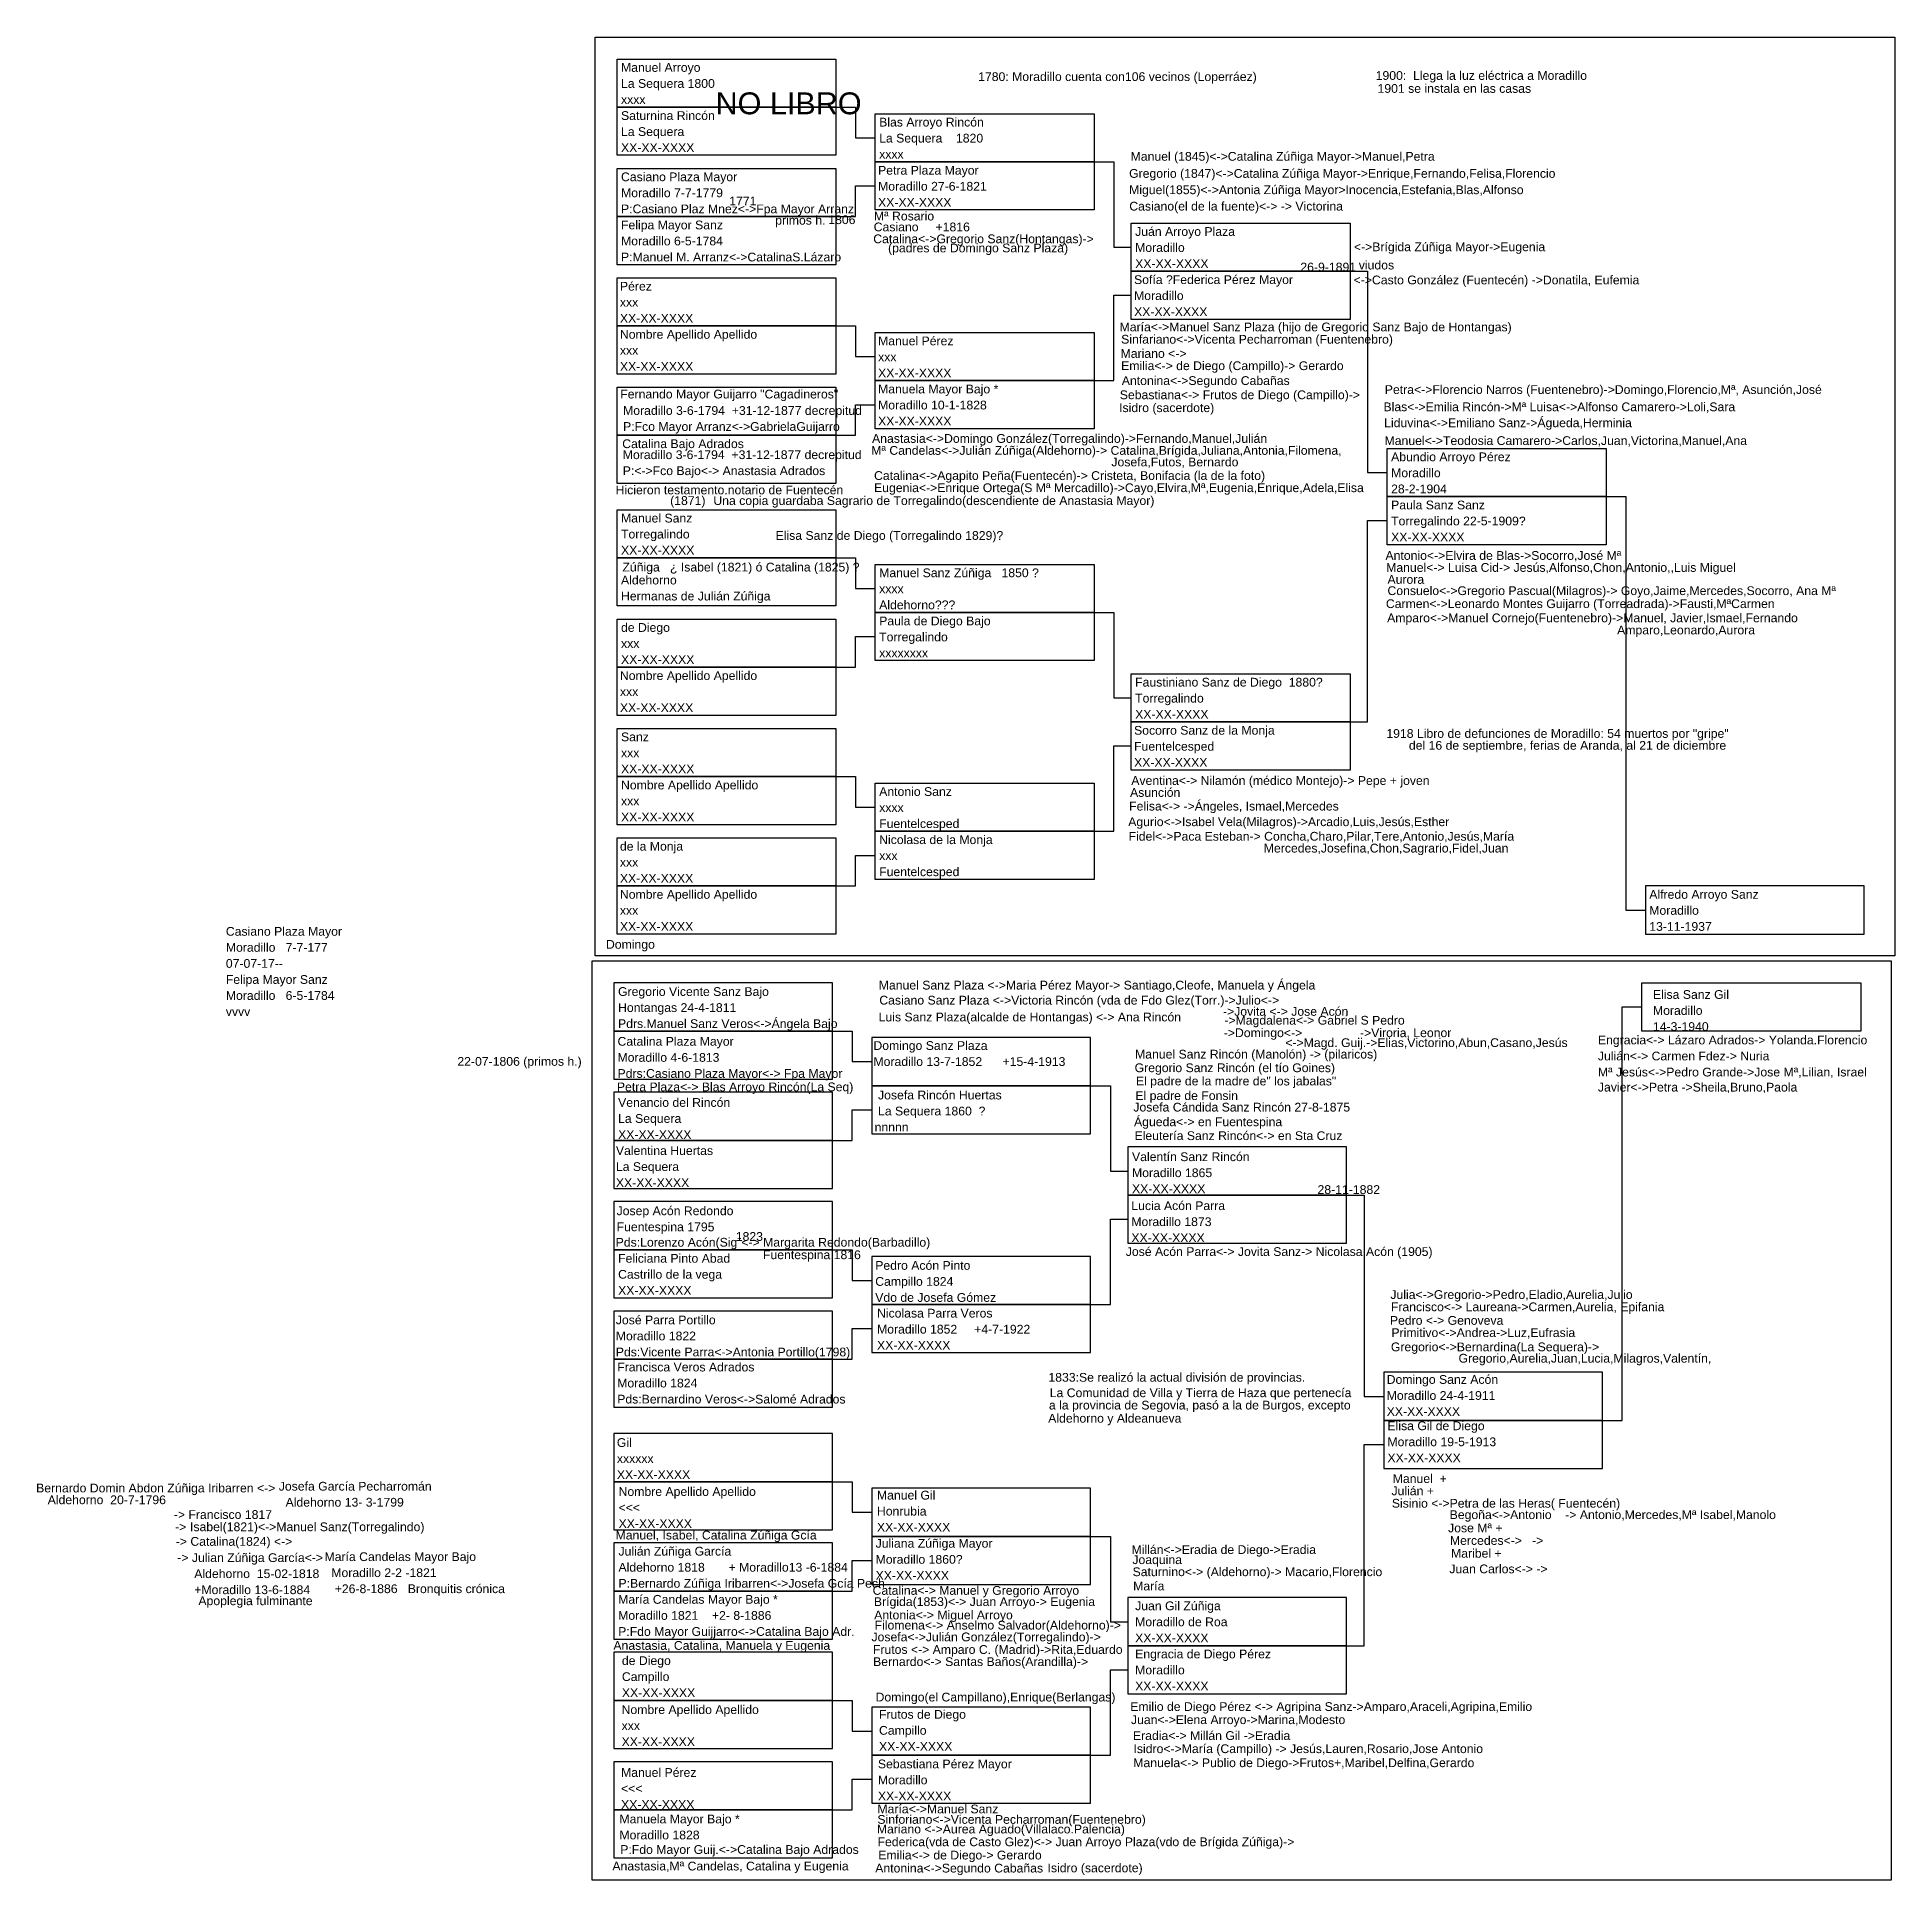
# Model space of a CAD drawing. Header units: millimetres. Extents: x -16844 to 23151, y -8543 to 4892.
# Drawn here: x -1112.9 to -688.3, y -3061.6 to -2640.5 of the extents above; entities that cross this region are included whole.
import ezdxf
from ezdxf.enums import TextEntityAlignment as Align

# ---------------------------------------------------------------- set-up
doc = ezdxf.new("R2010")
doc.units = ezdxf.units.MM
doc.layers.add('Arroyo', color=30, linetype='Continuous')
doc.styles.add('Arial', font='arial.ttf', dxfattribs={"height": 0.01})

msp = doc.modelspace()

# ---------------------------------------------------------------- texts
at = {"style": 'Arial'}
msp.add_text('NO LIBRO', height=5, dxfattribs=at).set_placement((-924.49, -2658.08), align=Align.RIGHT)

# ---------------------------------------------------------------- blocks, each defined once
blk = doc.blocks.new('Casilla')
at = {"style": 'Arial'}
for tag, p in [('NOMBRE', (0.88, 8.08)), ('LUGAR_NACIMIENTO', (0.88, 4.42)), ('FECHA', (0.88, 0.75))]:
    blk.add_attdef(tag, p, '', height=2, dxfattribs=at)
blk = doc.blocks.new('Hermanos')
at = {"style": 'Arial'}
blk.add_attdef('NOMBRE', (0, 0), '', height=2, dxfattribs=at)
blk = doc.blocks.new('Hoja superior')
for points in [[(0, 210), (297, 210), (297, 0), (0, 0)], [(5, 205), (55, 205), (55, 194), (5, 194)], [(5, 194), (55, 194), (55, 183), (5, 183)], [(64, 192.5), (114, 192.5), (114, 181.5), (64, 181.5)], [(5, 180), (55, 180), (55, 169), (5, 169)], [(64, 181.5), (114, 181.5), (114, 170.5), (64, 170.5)], [(5, 169), (55, 169), (55, 158), (5, 158)], [(122.5, 167.5), (172.5, 167.5), (172.5, 156.5), (122.5, 156.5)], [(5, 155), (55, 155), (55, 144), (5, 144)], [(122.5, 156.5), (172.5, 156.5), (172.5, 145.5), (122.5, 145.5)], [(5, 144), (55, 144), (55, 133), (5, 133)], [(64, 142.5), (114, 142.5), (114, 131.5), (64, 131.5)], [(5, 130), (55, 130), (55, 119), (5, 119)], [(64, 131.5), (114, 131.5), (114, 120.5), (64, 120.5)], [(5, 119), (55, 119), (55, 108), (5, 108)], [(181, 116), (231, 116), (231, 105), (181, 105)], [(5, 102), (55, 102), (55, 91), (5, 91)], [(181, 105), (231, 105), (231, 94), (181, 94)], [(5, 91), (55, 91), (55, 80), (5, 80)], [(64, 89.5), (114, 89.5), (114, 78.5), (64, 78.5)], [(5, 77), (55, 77), (55, 66), (5, 66)], [(64, 78.5), (114, 78.5), (114, 67.5), (64, 67.5)], [(5, 66), (55, 66), (55, 55), (5, 55)], [(122.5, 64.5), (172.5, 64.5), (172.5, 53.5), (122.5, 53.5)], [(5, 52), (55, 52), (55, 41), (5, 41)], [(122.5, 53.5), (172.5, 53.5), (172.5, 42.5), (122.5, 42.5)], [(5, 41), (55, 41), (55, 30), (5, 30)], [(64, 39.5), (114, 39.5), (114, 28.5), (64, 28.5)], [(5, 27), (55, 27), (55, 16), (5, 16)], [(64, 28.5), (114, 28.5), (114, 17.5), (64, 17.5)], [(5, 16), (55, 16), (55, 5), (5, 5)], [(240, 5), (290, 5), (290, 16), (240, 16)]]:
    blk.add_lwpolyline(points, close=True)
for points in [[(55, 194), (59.5, 194), (59.5, 187), (64, 187)], [(114, 181.5), (118.5, 181.5), (118.5, 162), (122.5, 162)], [(55, 169), (59.5, 169), (59.5, 176), (64, 176)], [(172.5, 156.5), (176.5, 156.5), (176.5, 110.5), (181, 110.5)], [(114, 131.5), (118.5, 131.5), (118.5, 151), (122.5, 151)], [(55, 144), (59.5, 144), (59.5, 137), (64, 137)], [(55, 119), (59.5, 119), (59.5, 126), (64, 126)], [(231, 105), (235.5, 105), (235.5, 10.5), (240, 10.5)], [(172.5, 53.5), (176.5, 53.5), (176.5, 99.5), (181, 99.5)], [(55, 91), (59.5, 91), (59.5, 84), (64, 84)], [(114, 78.5), (118.5, 78.5), (118.5, 59), (122.5, 59)], [(55, 66), (59.5, 66), (59.5, 73), (64, 73)], [(114, 28.5), (118.5, 28.5), (118.5, 48), (122.5, 48)], [(55, 41), (59.5, 41), (59.5, 34), (64, 34)], [(55, 16), (59.5, 16), (59.5, 23), (64, 23)]]:
    blk.add_lwpolyline(points)
blk = doc.blocks.new('Hoja 2')
at = {"color": 0}
for points in [[(0, -210), (297, -210), (297, 0), (0, 0)], [(5, -16), (55, -16), (55, -5), (5, -5)], [(240, -5), (290, -5), (290, -16), (240, -16)], [(5, -27), (55, -27), (55, -16), (5, -16)], [(64, -28.5), (114, -28.5), (114, -17.5), (64, -17.5)], [(64, -39.5), (114, -39.5), (114, -28.5), (64, -28.5)], [(5, -41), (55, -41), (55, -30), (5, -30)], [(5, -52), (55, -52), (55, -41), (5, -41)], [(122.5, -53.5), (172.5, -53.5), (172.5, -42.5), (122.5, -42.5)], [(5, -66), (55, -66), (55, -55), (5, -55)], [(122.5, -64.5), (172.5, -64.5), (172.5, -53.5), (122.5, -53.5)], [(5, -77), (55, -77), (55, -66), (5, -66)], [(64, -78.5), (114, -78.5), (114, -67.5), (64, -67.5)], [(5, -91), (55, -91), (55, -80), (5, -80)], [(64, -89.5), (114, -89.5), (114, -78.5), (64, -78.5)], [(5, -102), (55, -102), (55, -91), (5, -91)], [(181, -105), (231, -105), (231, -94), (181, -94)], [(181, -116), (231, -116), (231, -105), (181, -105)], [(5, -119), (55, -119), (55, -108), (5, -108)], [(5, -130), (55, -130), (55, -119), (5, -119)], [(64, -131.5), (114, -131.5), (114, -120.5), (64, -120.5)], [(64, -142.5), (114, -142.5), (114, -131.5), (64, -131.5)], [(5, -144), (55, -144), (55, -133), (5, -133)], [(5, -155), (55, -155), (55, -144), (5, -144)], [(122.5, -156.5), (172.5, -156.5), (172.5, -145.5), (122.5, -145.5)], [(122.5, -167.5), (172.5, -167.5), (172.5, -156.5), (122.5, -156.5)], [(5, -169), (55, -169), (55, -158), (5, -158)], [(5, -180), (55, -180), (55, -169), (5, -169)], [(64, -181.5), (114, -181.5), (114, -170.5), (64, -170.5)], [(64, -192.5), (114, -192.5), (114, -181.5), (64, -181.5)], [(5, -194), (55, -194), (55, -183), (5, -183)], [(5, -205), (55, -205), (55, -194), (5, -194)]]:
    blk.add_lwpolyline(points, close=True, dxfattribs=at)
for points in [[(231, -105), (235.5, -105), (235.5, -10.5), (240, -10.5)], [(55, -16), (59.5, -16), (59.5, -23), (64, -23)], [(114, -28.5), (118.5, -28.5), (118.5, -48), (122.5, -48)], [(55, -41), (59.5, -41), (59.5, -34), (64, -34)], [(172.5, -53.5), (176.5, -53.5), (176.5, -99.5), (181, -99.5)], [(114, -78.5), (118.5, -78.5), (118.5, -59), (122.5, -59)], [(55, -66), (59.5, -66), (59.5, -73), (64, -73)], [(55, -91), (59.5, -91), (59.5, -84), (64, -84)], [(172.5, -156.5), (176.5, -156.5), (176.5, -110.5), (181, -110.5)], [(55, -119), (59.5, -119), (59.5, -126), (64, -126)], [(114, -131.5), (118.5, -131.5), (118.5, -151), (122.5, -151)], [(55, -144), (59.5, -144), (59.5, -137), (64, -137)], [(114, -181.5), (118.5, -181.5), (118.5, -162), (122.5, -162)], [(55, -169), (59.5, -169), (59.5, -176), (64, -176)], [(55, -194), (59.5, -194), (59.5, -187), (64, -187)]]:
    blk.add_lwpolyline(points, dxfattribs=at)

# ---------------------------------------------------------------- block references
for name, p, values in [('Casilla', (-980.35, -2656.46), {'NOMBRE': 'Manuel Arroyo', 'LUGAR_NACIMIENTO': 'La Sequera 1800', 'FECHA': 'xxxx'}), ('Casilla', (-980.35, -2667.46), {'NOMBRE': 'Saturnina Rincón', 'LUGAR_NACIMIENTO': 'La Sequera', 'FECHA': 'XX-XX-XXXX'}), ('Casilla', (-921.35, -2668.96), {'NOMBRE': 'Blas Arroyo Rincón', 'LUGAR_NACIMIENTO': 'La Sequera    1820', 'FECHA': 'xxxx'}), ('Casilla', (-921.6, -2679.96), {'NOMBRE': 'Petra Plaza Mayor', 'LUGAR_NACIMIENTO': 'Moradillo 27-6-1821', 'FECHA': 'XX-XX-XXXX'}), ('Hermanos', (-864.9, -2672.6), {'NOMBRE': '  Gregorio (1847)<->Catalina Zúñiga Mayor->Enrique,Fernando,Felisa,Florencio'}), ('Hermanos', (-863.78, -2668.7), {'NOMBRE': ' Manuel (1845)<->Catalina Zúñiga Mayor->Manuel,Petra'}), ('Casilla', (-980.35, -2681.46), {'NOMBRE': 'Casiano Plaza Mayor', 'LUGAR_NACIMIENTO': 'Moradillo 7-7-1779', 'FECHA': 'P:Casiano Plaz Mnez<->Fpa Mayor Arranz'}), ('Hermanos', (-864.9, -2676.34), {'NOMBRE': '  Miguel(1855)<->Antonia Zúñiga Mayor>Inocencia,Estefania,Blas,Alfonso'}), ('Hermanos', (-954.73, -2678.89), {'NOMBRE': '1771'}), ('Hermanos', (-863.31, -2680.09), {'NOMBRE': 'Casiano(el de la fuente)<-> -> Victorina'}), ('Casilla', (-980.35, -2692.46), {'NOMBRE': 'Felipa Mayor Sanz', 'LUGAR_NACIMIENTO': 'Moradillo 6-5-1784', 'FECHA': 'P:Manuel M. Arranz<->CatalinaS.Lázaro'}), ('Hermanos', (-944.23, -2683.3), {'NOMBRE': 'primos h.'}), ('Hermanos', (-921.72, -2684.83), {'NOMBRE': 'Casiano     +1816'}), ('Hermanos', (-921.67, -2682.35), {'NOMBRE': 'Mª Rosario'}), ('Hermanos', (-921.82, -2687.55), {'NOMBRE': 'Catalina<->Gregorio Sanz(Hontangas)->'}), ('Casilla', (-862.85, -2693.96), {'NOMBRE': 'Juán Arroyo Plaza', 'LUGAR_NACIMIENTO': 'Moradillo', 'FECHA': 'XX-XX-XXXX'}), ('Hermanos', (-920.77, -2689.64), {'NOMBRE': '   (padres de Domingo Sanz Plaza)'}), ('Hermanos', (-810.86, -2693.55), {'NOMBRE': 'viudos'}), ('Hermanos', (-824.21, -2694), {'NOMBRE': '26-9-1891'}), ('Casilla', (-980.6, -2706.46), {'NOMBRE': 'Pérez', 'LUGAR_NACIMIENTO': 'xxx', 'FECHA': 'XX-XX-XXXX'}), ('Casilla', (-980.6, -2717.46), {'NOMBRE': 'Nombre Apellido Apellido', 'LUGAR_NACIMIENTO': 'xxx', 'FECHA': 'XX-XX-XXXX'}), ('Hermanos', (-865.17, -2710.5), {'NOMBRE': 'Sinfariano<->Vicenta Pecharroman (Fuentenebro)'}), ('Casilla', (-921.6, -2718.96), {'NOMBRE': 'Manuel Pérez', 'LUGAR_NACIMIENTO': 'xxx', 'FECHA': 'XX-XX-XXXX'}), ('Hermanos', (-865.29, -2713.75), {'NOMBRE': 'Mariano <->'}), ('Hermanos', (-865.17, -2716.55), {'NOMBRE': 'Emilia<-> de Diego (Campillo)-> Gerardo'}), ('Hermanos', (-865.48, -2723.2), {'NOMBRE': 'Sebastiana<-> Frutos de Diego (Campillo)->'}), ('Hermanos', (-865.02, -2719.95), {'NOMBRE': 'Antonina<->Segundo Cabañas'}), ('Hermanos', (-804.91, -2722), {'NOMBRE': 'Petra<->Florencio Narros (Fuentenebro)->Domingo,Florencio,Mª, Asunción,José'}), ('Hermanos', (-865.63, -2726.15), {'NOMBRE': 'Isidro (sacerdote)'}), ('Hermanos', (-805.21, -2725.95), {'NOMBRE': 'Blas<->Emilia Rincón->Mª Luisa<->Alfonso Camarero->Loli,Sara'}), ('Hermanos', (-805.06, -2729.6), {'NOMBRE': 'Liduvina<->Emiliano Sanz->Águeda,Herminia'}), ('Hermanos', (-804.97, -2733.67), {'NOMBRE': 'Manuel<->Teodosia Camarero->Carlos,Juan,Victorina,Manuel,Ana'}), ('Hermanos', (-911.64, -2738.55), {'NOMBRE': '                                                         Josefa,Futos, Bernardo'}), ('Casilla', (-804.35, -2745.46), {'NOMBRE': 'Abundio Arroyo Pérez', 'LUGAR_NACIMIENTO': 'Moradillo', 'FECHA': '28-2-1904'}), ('Hermanos', (-980.7, -2744.94), {'NOMBRE': 'Hicieron testamento.notario de Fuentecén'}), ('Hermanos', (-968.24, -2747.37), {'NOMBRE': '(1871)'}), ('Hermanos', (-958.36, -2747.38), {'NOMBRE': 'Una copia guardaba Sagrario de Torregalindo(descendiente de Anastasia Mayor)'}), ('Casilla', (-804.35, -2756.46), {'NOMBRE': 'Paula Sanz Sanz', 'LUGAR_NACIMIENTO': 'Torregalindo 22-5-1909?', 'FECHA': 'XX-XX-XXXX'}), ('Casilla', (-980.35, -2759.46), {'NOMBRE': 'Manuel Sanz', 'LUGAR_NACIMIENTO': 'Torregalindo', 'FECHA': 'XX-XX-XXXX'}), ('Hermanos', (-804.76, -2759.92), {'NOMBRE': 'Antonio<->Elvira de Blas->Socorro,José Mª'}), ('Casilla', (-921.35, -2771.96), {'NOMBRE': 'Manuel Sanz Zúñiga   1850 ?', 'LUGAR_NACIMIENTO': 'xxxx', 'FECHA': 'Aldehorno???'}), ('Hermanos', (-804.6, -2762.66), {'NOMBRE': 'Manuel<-> Luisa Cid-> Jesús,Alfonso,Chon,Antonio,,Luis Miguel'}), ('Hermanos', (-804.3, -2765.39), {'NOMBRE': 'Aurora'}), ('Hermanos', (-804.3, -2767.97), {'NOMBRE': 'Consuelo<->Gregorio Pascual(Milagros)-> Goyo,Jaime,Mercedes,Socorro, Ana Mª'}), ('Hermanos', (-804.66, -2770.94), {'NOMBRE': 'Carmen<->Leonardo Montes Guijarro (Torreadrada)->Fausti,MªCarmen'}), ('Hermanos', (-804.38, -2774.18), {'NOMBRE': 'Amparo<->Manuel Cornejo(Fuentenebro)->Manuel, Javier,Ismael,Fernando'}), ('Casilla', (-980.35, -2784.46), {'NOMBRE': 'de Diego', 'LUGAR_NACIMIENTO': 'xxx', 'FECHA': 'XX-XX-XXXX'}), ('Casilla', (-921.35, -2782.96), {'NOMBRE': 'Paula de Diego Bajo', 'LUGAR_NACIMIENTO': 'Torregalindo', 'FECHA': 'xxxxxxxx'}), ('Hermanos', (-806.15, -2776.96), {'NOMBRE': '                                                                      Amparo,Leonardo,Aurora'}), ('Casilla', (-980.6, -2795.46), {'NOMBRE': 'Nombre Apellido Apellido', 'LUGAR_NACIMIENTO': 'xxx', 'FECHA': 'XX-XX-XXXX'}), ('Casilla', (-862.85, -2796.96), {'NOMBRE': 'Faustiniano Sanz de Diego  1880?', 'LUGAR_NACIMIENTO': 'Torregalindo', 'FECHA': 'XX-XX-XXXX'}), ('Casilla', (-863.1, -2807.96), {'NOMBRE': 'Socorro Sanz de la Monja', 'LUGAR_NACIMIENTO': 'Fuentelcesped', 'FECHA': 'XX-XX-XXXX'}), ('Casilla', (-980.35, -2809.46), {'NOMBRE': 'Sanz', 'LUGAR_NACIMIENTO': 'xxx', 'FECHA': 'XX-XX-XXXX'}), ('Casilla', (-980.35, -2820.46), {'NOMBRE': 'Nombre Apellido Apellido', 'LUGAR_NACIMIENTO': 'xxx', 'FECHA': 'XX-XX-XXXX'}), ('Hermanos', (-862.85, -2811.36), {'NOMBRE': 'Aventina<-> Nilamón (médico Montejo)-> Pepe + joven'}), ('Casilla', (-921.35, -2821.96), {'NOMBRE': 'Antonio Sanz', 'LUGAR_NACIMIENTO': 'xxxx', 'FECHA': 'Fuentelcesped'}), ('Hermanos', (-863.13, -2814.09), {'NOMBRE': 'Asunción'}), ('Hermanos', (-863.34, -2817.21), {'NOMBRE': 'Felisa<-> ->Ángeles, Ismael,Mercedes'}), ('Hermanos', (-863.55, -2820.78), {'NOMBRE': 'Agurio<->Isabel Vela(Milagros)->Arcadio,Luis,Jesús,Esther'}), ('Casilla', (-921.35, -2832.96), {'NOMBRE': 'Nicolasa de la Monja', 'LUGAR_NACIMIENTO': 'xxx', 'FECHA': 'Fuentelcesped'}), ('Hermanos', (-864.25, -2824.1), {'NOMBRE': ' Fidel<->Paca Esteban-> Concha,Charo,Pilar,Tere,Antonio,Jesús,María'}), ('Casilla', (-980.6, -2834.46), {'NOMBRE': 'de la Monja', 'LUGAR_NACIMIENTO': 'xxx', 'FECHA': 'XX-XX-XXXX'}), ('Hermanos', (-832.57, -2826.81), {'NOMBRE': 'Mercedes,Josefina,Chon,Sagrario,Fidel,Juan'}), ('Casilla', (-980.6, -2845.46), {'NOMBRE': 'Nombre Apellido Apellido', 'LUGAR_NACIMIENTO': 'xxx', 'FECHA': 'XX-XX-XXXX'}), ('Casilla', (-745.35, -2845.46), {'NOMBRE': 'Alfredo Arroyo Sanz', 'LUGAR_NACIMIENTO': 'Moradillo', 'FECHA': '13-11-1937'}), ('Casilla', (-1070.66, -2853.91), {'NOMBRE': 'Casiano Plaza Mayor', 'LUGAR_NACIMIENTO': 'Moradillo   7-7-177', 'FECHA': '07-07-17--'}), ('Hermanos', (-982.91, -2848.8), {'NOMBRE': 'Domingo'}), ('Casilla', (-1070.66, -2864.91), {'NOMBRE': 'Felipa Mayor Sanz', 'LUGAR_NACIMIENTO': 'Moradillo   6-5-1784', 'FECHA': 'vvvv'}), ('Hermanos', (-920.56, -2858.12), {'NOMBRE': 'Manuel Sanz Plaza <->Maria Pérez Mayor-> Santiago,Cleofe, Manuela y Ángela'}), ('Casilla', (-981.03, -2867.67), {'NOMBRE': 'Gregorio Vicente Sanz Bajo', 'LUGAR_NACIMIENTO': 'Hontangas 24-4-1811', 'FECHA': 'Pdrs.Manuel Sanz Veros<->Ángela Bajo '}), ('Hermanos', (-920.44, -2861.56), {'NOMBRE': 'Casiano Sanz Plaza <->Victoria Rincón (vda de Fdo Glez(Torr.)->Julio<->'}), ('Casilla', (-744.51, -2868.34), {'NOMBRE': 'Elisa Sanz Gil', 'LUGAR_NACIMIENTO': 'Moradillo ', 'FECHA': '14-3-1940'}), ('Hermanos', (-920.59, -2865.41), {'NOMBRE': 'Luis Sanz Plaza(alcalde de Hontangas) <-> Ana Rincón'}), ('Hermanos', (-841.9, -2864.12), {'NOMBRE': '->Jovita <-> Jose Acón'}), ('Hermanos', (-841.59, -2866.15), {'NOMBRE': '->Magdalena<-> Gabriel S Pedro'}), ('Hermanos', (-841.72, -2869.01), {'NOMBRE': '->Domingo<->                 ->Viroria, Leonor'}), ('Hermanos', (-841.62, -2871.27), {'NOMBRE': '                  <->Magd. Guij.->Elias,Victorino,Abun,Casano,Jesús'}), ('Casilla', (-757.09, -2878.74), {'NOMBRE': 'Engracia<-> Lázaro Adrados-> Yolanda.Florencio', 'LUGAR_NACIMIENTO': 'Julián<-> Carmen Fdez-> Nuria', 'FECHA': 'Mª Jesús<->Pedro Grande->Jose Mª,Lilian, Israel'}), ('Hermanos', (-861.99, -2873.9), {'NOMBRE': 'Manuel Sanz Rincón (Manolón) -> (pilaricos)'}), ('Hermanos', (-862.09, -2877.01), {'NOMBRE': 'Gregorio Sanz Rincón (el tío Goines)'}), ('Hermanos', (-861.79, -2880.04), {'NOMBRE': 'El padre de la madre de" los jabalas"'}), ('Casilla', (-922.39, -2891.32), {'NOMBRE': ' Josefa Rincón Huertas', 'LUGAR_NACIMIENTO': ' La Sequera 1860  ?', 'FECHA': 'nnnnn'}), ('Hermanos', (-861.91, -2883.37), {'NOMBRE': 'El padre de Fonsin'}), ('Casilla', (-981.02, -2893.02), {'NOMBRE': 'Venancio del Rincón', 'LUGAR_NACIMIENTO': 'La Sequera', 'FECHA': 'XX-XX-XXXX'}), ('Hermanos', (-862.38, -2886.01), {'NOMBRE': 'Josefa Cándida Sanz Rincón 27-8-1875'}), ('Hermanos', (-863.78, -2889.36), {'NOMBRE': '  Águeda<-> en Fuentespina'}), ('Hermanos', (-862.11, -2892.53), {'NOMBRE': 'Eleutería Sanz Rincón<-> en Sta Cruz'}), ('Casilla', (-981.52, -2904.02), {'NOMBRE': 'Valentina Huertas', 'LUGAR_NACIMIENTO': 'La Sequera', 'FECHA': 'XX-XX-XXXX'}), ('Casilla', (-863.57, -2905.42), {'NOMBRE': 'Valentín Sanz Rincón ', 'LUGAR_NACIMIENTO': 'Moradillo 1865', 'FECHA': 'XX-XX-XXXX'}), ('Hermanos', (-820.29, -2904.85), {'NOMBRE': '28-11-1882'}), ('Casilla', (-863.72, -2916.61), {'NOMBRE': 'Lucia Acón Parra', 'LUGAR_NACIMIENTO': 'Moradillo 1873', 'FECHA': 'XX-XX-XXXX'}), ('Hermanos', (-980.69, -2916.89), {'NOMBRE': 'Pds:Lorenzo Acón(Sig¨<-> Margarita Redondo(Barbadillo)'}), ('Hermanos', (-953.24, -2915.57), {'NOMBRE': '1823'}), ('Casilla', (-981.01, -2928.64), {'NOMBRE': 'Feliciana Pinto Abad', 'LUGAR_NACIMIENTO': 'Castrillo de la vega', 'FECHA': 'XX-XX-XXXX'}), ('Hermanos', (-951.68, -2919.75), {'NOMBRE': '      Fuentespina 1816'}), ('Casilla', (-922.25, -2930.26), {'NOMBRE': 'Pedro Acón Pinto', 'LUGAR_NACIMIENTO': 'Campillo 1824', 'FECHA': 'Vdo de Josefa Gómez'}), ('Hermanos', (-867.99, -2919.02), {'NOMBRE': '     José Acón Parra<-> Jovita Sanz-> Nicolasa Acón (1905)'}), ('Hermanos', (-803.64, -2928.84), {'NOMBRE': 'Julia<->Gregorio->Pedro,Eladio,Aurelia,Julio'}), ('Casilla', (-981.54, -2942.72), {'NOMBRE': 'José Parra Portillo', 'LUGAR_NACIMIENTO': 'Moradillo 1822', 'FECHA': 'Pds:Vicente Parra<->Antonia Portillo(1798)'}), ('Casilla', (-921.84, -2941.18), {'NOMBRE': 'Nicolasa Parra Veros', 'LUGAR_NACIMIENTO': 'Moradillo 1852     +4-7-1922', 'FECHA': 'XX-XX-XXXX'}), ('Hermanos', (-803.75, -2934.75), {'NOMBRE': 'Pedro <-> Genoveva'}), ('Hermanos', (-803.52, -2931.65), {'NOMBRE': 'Francisco<-> Laureana->Carmen,Aurelia, Epifania'}), ('Hermanos', (-803.4, -2937.55), {'NOMBRE': 'Primitivo<->Andrea->Luz,Eufrasia'}), ('Hermanos', (-803.52, -2940.8), {'NOMBRE': 'Gregorio<->Bernardina(La Sequera)->'}), ('Hermanos', (-804.36, -2943.4), {'NOMBRE': '                     Gregorio,Aurelia,Juan,Lucia,Milagros,Valentín,'}), ('Casilla', (-981.22, -2953.49), {'NOMBRE': 'Francisca Veros Adrados', 'LUGAR_NACIMIENTO': 'Moradillo 1824', 'FECHA': 'Pds:Bernardino Veros<->Salomé Adrados'}), ('Casilla', (-805.36, -2956.33), {'NOMBRE': 'Domingo Sanz Acón', 'LUGAR_NACIMIENTO': 'Moradillo 24-4-1911', 'FECHA': 'XX-XX-XXXX'}), ('Casilla', (-805.19, -2966.92), {'NOMBRE': 'Elisa Gil de Diego', 'LUGAR_NACIMIENTO': 'Moradillo 19-5-1913', 'FECHA': 'XX-XX-XXXX'}), ('Casilla', (-981.3, -2970.75), {'NOMBRE': 'Gil', 'LUGAR_NACIMIENTO': 'xxxxxx', 'FECHA': 'XX-XX-XXXX'}), ('Casilla', (-980.9, -2981.94), {'NOMBRE': 'Nombre Apellido Apellido', 'LUGAR_NACIMIENTO': '<<<', 'FECHA': 'XX-XX-XXXX'}), ('Hermanos', (-803.39, -2973.71), {'NOMBRE': 'Julián +'}), ('Hermanos', (-803.1, -2970.9), {'NOMBRE': 'Manuel  +'}), ('Casilla', (-921.86, -2982.77), {'NOMBRE': 'Manuel Gil', 'LUGAR_NACIMIENTO': 'Honrubia', 'FECHA': 'XX-XX-XXXX'}), ('Hermanos', (-803.3, -2976.54), {'NOMBRE': 'Sisinio <->Petra de las Heras( Fuentecén)'}), ('Hermanos', (-1081.67, -2979.12), {'NOMBRE': '-> Francisco 1817'}), ('Hermanos', (-1081.4, -2981.94), {'NOMBRE': '->'}), ('Hermanos', (-1077.97, -2981.92), {'NOMBRE': 'Isabel(1821)<->Manuel Sanz(Torregalindo)'}), ('Hermanos', (-790.45, -2982.18), {'NOMBRE': 'Jose Mª +'}), ('Hermanos', (-790.09, -2979.15), {'NOMBRE': 'Begoña<->Antonio    -> Antonio,Mercedes,Mª Isabel,Manolo'}), ('Hermanos', (-1081.23, -2985.26), {'NOMBRE': '-> Catalina(1824) <->'}), ('Hermanos', (-980.71, -2983.82), {'NOMBRE': 'Manuel, Isabel, Catalina Zúñiga Gcía'}), ('Casilla', (-922.16, -2993.78), {'NOMBRE': 'Juliana Zúñiga Mayor', 'LUGAR_NACIMIENTO': 'Moradillo 1860?', 'FECHA': 'XX-XX-XXXX'}), ('Hermanos', (-790.03, -2985.05), {'NOMBRE': 'Mercedes<->   ->'}), ('Hermanos', (-863.38, -2989.44), {'NOMBRE': ' Joaquina'}), ('Hermanos', (-863.57, -2987.13), {'NOMBRE': ' Millán<->Eradia de Diego->Eradia'}), ('Hermanos', (-789.78, -2987.98), {'NOMBRE': 'Maribel +'}), ('Hermanos', (-862.56, -2992.2), {'NOMBRE': 'Saturnino<-> (Aldehorno)-> Macario,Florencio'}), ('Hermanos', (-790.16, -2991.54), {'NOMBRE': 'Juan Carlos<-> ->'}), ('Hermanos', (-921.97, -2996.46), {'NOMBRE': 'Catalina<-> Manuel y Gregorio Arroyo'}), ('Hermanos', (-921.67, -2999.03), {'NOMBRE': 'Brígida(1853)<-> Juan Arroyo-> Eugenia'}), ('Hermanos', (-863.2, -2995.46), {'NOMBRE': ' María'}), ('Hermanos', (-921.61, -3002.07), {'NOMBRE': 'Antonia<-> Miguel Arroyo'}), ('Casilla', (-862.85, -3008.07), {'NOMBRE': 'Juan Gil Zúñiga', 'LUGAR_NACIMIENTO': 'Moradillo de Roa', 'FECHA': 'XX-XX-XXXX'}), ('Hermanos', (-922.23, -3007.09), {'NOMBRE': 'Josefa<->Julián González(Torregalindo)->'}), ('Hermanos', (-921.51, -3004.4), {'NOMBRE': 'Filomena<-> Anselmo Salvador(Aldehorno)->'}), ('Hermanos', (-981.21, -3009.04), {'NOMBRE': 'Anastasia, Catalina, Manuela y Eugenia'}), ('Hermanos', (-922.68, -3009.97), {'NOMBRE': ' Frutos <-> Amparo C. (Madrid)->Rita,Eduardo'}), ('Casilla', (-862.85, -3019.07), {'NOMBRE': 'Engracia de Diego Pérez', 'LUGAR_NACIMIENTO': 'Moradillo', 'FECHA': 'XX-XX-XXXX'}), ('Casilla', (-980.15, -3020.59), {'NOMBRE': 'de Diego', 'LUGAR_NACIMIENTO': 'Campillo', 'FECHA': 'XX-XX-XXXX'}), ('Hermanos', (-922.64, -3012.74), {'NOMBRE': ' Bernardo<-> Santas Baños(Arandilla)->'}), ('Casilla', (-980.22, -3031.79), {'NOMBRE': 'Nombre Apellido Apellido', 'LUGAR_NACIMIENTO': 'xxx', 'FECHA': 'XX-XX-XXXX'}), ('Hermanos', (-921.29, -3020.84), {'NOMBRE': 'Domingo(el Campillano),Enrique(Berlangas)'}), ('Casilla', (-921.39, -3032.87), {'NOMBRE': 'Frutos de Diego', 'LUGAR_NACIMIENTO': 'Campillo', 'FECHA': 'XX-XX-XXXX'}), ('Hermanos', (-863.08, -3023.01), {'NOMBRE': 'Emilio de Diego Pérez <-> Agripina Sanz->Amparo,Araceli,Agripina,Emilio'}), ('Hermanos', (-862.93, -3026.01), {'NOMBRE': 'Juan<->Elena Arroyo->Marina,Modesto'}), ('Hermanos', (-862.47, -3029.64), {'NOMBRE': 'Eradia<-> Millán Gil ->Eradia'}), ('Hermanos', (-862.35, -3032.64), {'NOMBRE': 'Isidro<->María (Campillo) -> Jesús,Lauren,Rosario,Jose Antonio'}), ('Casilla', (-921.64, -3044.2), {'NOMBRE': 'Sebastiana Pérez Mayor', 'LUGAR_NACIMIENTO': 'Moradillo', 'FECHA': 'XX-XX-XXXX'}), ('Hermanos', (-862.4, -3035.85), {'NOMBRE': 'Manuela<-> Publio de Diego->Frutos+,Maribel,Delfina,Gerardo'}), ('Casilla', (-980.34, -3046.15), {'NOMBRE': 'Manuel Pérez ', 'LUGAR_NACIMIENTO': '<<<', 'FECHA': 'XX-XX-XXXX'}), ('Hermanos', (-920.88, -3048.8), {'NOMBRE': 'Sinforiano<->Vicenta Pecharroman(Fuentenebro)'}), ('Hermanos', (-920.88, -3046.41), {'NOMBRE': 'María<->Manuel Sanz'}), ('Hermanos', (-921, -3051), {'NOMBRE': 'Mariano <->Aurea Aguado(Villalaco.Palencia)'}), ('Hermanos', (-921.62, -3053.92), {'NOMBRE': ' Federica(vda de Casto Glez)<-> Juan Arroyo Plaza(vdo de Brígida Zúñiga)->'}), ('Hermanos', (-920.67, -3056.95), {'NOMBRE': 'Emilia<-> de Diego-> Gerardo'}), ('Hermanos', (-981.44, -3059.46), {'NOMBRE': 'Anastasia,Mª Candelas, Catalina y Eugenia'}), ('Hermanos', (-921.37, -3059.93), {'NOMBRE': 'Antonina<->Segundo Cabañas'}), ('Hermanos', (-881.99, -3059.88), {'NOMBRE': 'Isidro (sacerdote)'})]:
    msp.add_blockref(name, p).add_auto_attribs(values)
ref = msp.add_blockref('Hermanos', (-897.85, -2650.48))
ref.add_attrib('NOMBRE', '1780: Moradillo cuenta con106 vecinos (Loperráez)', (-897.85, -2650.48), dxfattribs={"color": 142, "height": 2, "style": 'Arial'})
ref = msp.add_blockref('Hermanos', (-807, -2650.22))
ref.add_attrib('NOMBRE', '1900:  Llega la luz eléctrica a Moradillo', (-807, -2650.22), dxfattribs={"color": 142, "height": 2, "style": 'Arial'})
ref = msp.add_blockref('Hermanos', (-806.57, -2653.18))
ref.add_attrib('NOMBRE', '1901 se instala en las casas', (-806.57, -2653.18), dxfattribs={"color": 150, "height": 2, "style": 'Arial'})
ref = msp.add_blockref('Hermanos', (-954.61, -2683.18))
ref.add_attrib('NOMBRE', '                             1806 ', (-954.61, -2683.18), dxfattribs={"color": 7, "height": 2, "style": 'Arial'})
ref = msp.add_blockref('Hermanos', (-811.97, -2689.38))
ref.add_attrib('NOMBRE', '<->Brígida Zúñiga Mayor->Eugenia', (-811.97, -2689.38), dxfattribs={"color": 20, "height": 2, "style": 'Arial'})
ref = msp.add_blockref('Casilla', (-863.1, -2704.96))
ref.add_attrib('NOMBRE', 'Sofía ?Federica Pérez Mayor', (-862.22, -2696.88), dxfattribs={"color": 4, "height": 2, "style": 'Arial'})
ref.add_attrib('LUGAR_NACIMIENTO', 'Moradillo', (-862.22, -2700.54), dxfattribs={"height": 2, "style": 'Arial'})
ref.add_attrib('FECHA', 'XX-XX-XXXX', (-862.22, -2704.21), dxfattribs={"height": 2, "style": 'Arial'})
ref = msp.add_blockref('Hermanos', (-812.04, -2696.95))
ref.add_attrib('NOMBRE', '<->Casto González (Fuentecén) ->Donatila, Eufemia', (-812.04, -2696.95), dxfattribs={"color": 162, "height": 2, "style": 'Arial'})
ref = msp.add_blockref('Hermanos', (-865.52, -2707.69))
ref.add_attrib('NOMBRE', 'María<->Manuel Sanz Plaza (hijo de Gregorio Sanz Bajo de Hontangas)', (-865.52, -2707.69), dxfattribs={"color": 30, "height": 2, "style": 'Arial'})
ref = msp.add_blockref('Casilla', (-980.52, -2731.12))
ref.add_attrib('NOMBRE', 'Fernando Mayor Guijarro "Cagadineros"', (-979.64, -2723.03), dxfattribs={"color": 4, "height": 2, "style": 'Arial'})
ref = msp.add_blockref('Casilla', (-921.6, -2729.96))
ref.add_attrib('NOMBRE', 'Manuela Mayor Bajo *', (-920.72, -2721.88), dxfattribs={"color": 4, "height": 2, "style": 'Arial'})
ref.add_attrib('LUGAR_NACIMIENTO', 'Moradillo 10-1-1828', (-920.72, -2725.54), dxfattribs={"height": 2, "style": 'Arial'})
ref.add_attrib('FECHA', 'XX-XX-XXXX', (-920.72, -2729.21), dxfattribs={"height": 2, "style": 'Arial'})
ref = msp.add_blockref('Casilla', (-979.88, -2731.2))
ref.add_attrib('LUGAR_NACIMIENTO', 'Moradillo 3-6-1794  +31-12-1877 decrepitud', (-979, -2726.79), dxfattribs={"height": 2, "style": 'Arial'})
ref.add_attrib('FECHA', 'P:Fco Mayor Arranz<->GabrielaGuijarro', (-979, -2730.45), dxfattribs={"height": 2, "style": 'Arial'})
ref = msp.add_blockref('Casilla', (-980.07, -2742.46))
ref.add_attrib('NOMBRE', 'Catalina Bajo Adrados', (-979.19, -2734.38), dxfattribs={"height": 2, "style": 'Arial'})
at = {"color": 1}
for p, values in [((-922.1, -2733.18), {'NOMBRE': 'Anastasia<->Domingo González(Torregalindo)->Fernando,Manuel,Julián'}), ((-922.28, -2735.91), {'NOMBRE': 'Mª Candelas<->Julián Zúñiga(Aldehorno)-> Catalina,Brígida,Juliana,Antonia,Filomena,'}), ((-921.64, -2741.66), {'NOMBRE': 'Catalina<->Agapito Peña(Fuentecén)-> Cristeta, Bonifacia (la de la foto)'}), ((-921.64, -2744.44), {'NOMBRE': 'Eugenia<->Enrique Ortega(S Mª Mercadillo)->Cayo,Elvira,Mª,Eugenia,Enrique,Adela,Elisa'})]:
    msp.add_blockref('Hermanos', p, dxfattribs=at).add_auto_attribs(values)
ref = msp.add_blockref('Casilla', (-979.95, -2741.3))
ref.add_attrib('LUGAR_NACIMIENTO', 'Moradillo 3-6-1794  +31-12-1877 decrepitud', (-979.07, -2736.89), dxfattribs={"height": 2, "style": 'Arial'})
ref.add_attrib('FECHA', 'P:<->Fco Bajo<-> Anastasia Adrados ', (-979.07, -2740.55), dxfattribs={"height": 2, "style": 'Arial'})
ref = msp.add_blockref('Casilla', (-945.01, -2759.77))
ref.add_attrib('LUGAR_NACIMIENTO', 'Elisa Sanz de Diego (Torregalindo 1829)?', (-944.14, -2755.35), dxfattribs={"color": 31, "height": 2, "style": 'Arial'})
ref = msp.add_blockref('Casilla', (-980.35, -2773.62))
ref.add_attrib('NOMBRE', 'Aldehorno', (-979.47, -2765.54), dxfattribs={"height": 2, "style": 'Arial'})
ref.add_attrib('LUGAR_NACIMIENTO', 'Hermanas de Julián Zúñiga', (-979.47, -2769.2), dxfattribs={"color": 41, "height": 2, "style": 'Arial'})
ref = msp.add_blockref('Casilla', (-980.02, -2770.66))
ref.add_attrib('NOMBRE', 'Zúñiga   ¿ Isabel (1821) ó Catalina (1825) ?', (-979.15, -2762.58), dxfattribs={"height": 2, "style": 'Arial'})
ref = msp.add_blockref('Hermanos', (-804.56, -2800.6))
ref.add_attrib('NOMBRE', '1918 Libro de defunciones de Moradillo: 54 muertos por "gripe"', (-804.56, -2800.6), dxfattribs={"color": 150, "height": 2, "style": 'Arial'})
ref = msp.add_blockref('Hermanos', (-799.41, -2803.32))
ref.add_attrib('NOMBRE', 'del 16 de septiembre, ferias de Aranda, al 21 de diciembre', (-799.41, -2803.32), dxfattribs={"color": 150, "height": 2, "style": 'Arial'})
at = {"color": 160}
msp.add_blockref('Hoja 2', (-986.14, -2851.61), dxfattribs=at)
ref = msp.add_blockref('Casilla', (-981.15, -2879.06))
ref.add_attrib('NOMBRE', 'Catalina Plaza Mayor', (-980.27, -2870.97), dxfattribs={"height": 2, "style": 'Arial'})
ref.add_attrib('LUGAR_NACIMIENTO', 'Moradillo 4-6-1813', (-980.27, -2874.64), dxfattribs={"height": 2, "style": 'Arial'})
ref.add_attrib('FECHA', 'Pdrs:Casiano Plaza Mayor<-> Fpa Mayor', (-980.27, -2878.31), dxfattribs={"color": 0, "height": 2, "style": 'Arial'})
ref = msp.add_blockref('Casilla', (-922.66, -2880.01))
ref.add_attrib('NOMBRE', 'Domingo Sanz Plaza  ', (-921.78, -2871.93), dxfattribs={"height": 2, "style": 'Arial'})
ref.add_attrib('LUGAR_NACIMIENTO', 'Moradillo 13-7-1852      +15-4-1913', (-921.78, -2875.59), dxfattribs={"height": 2, "style": 'Arial'})
ref = msp.add_blockref('Hermanos', (-1033.95, -2875.55))
ref.add_attrib('NOMBRE', '                      22-07-1806 (primos h.) ', (-1033.95, -2875.55), dxfattribs={"color": 7, "height": 2, "style": 'Arial'})
ref = msp.add_blockref('Hermanos', (-980.41, -2881.38))
ref.add_attrib('NOMBRE', 'Petra Plaza<-> Blas Arroyo Rincón(La Seq)', (-980.41, -2881.38), dxfattribs={"color": 7, "height": 2, "style": 'Arial'})
ref = msp.add_blockref('Casilla', (-757.09, -2889.52))
ref.add_attrib('NOMBRE', 'Javier<->Petra ->Sheila,Bruno,Paola', (-756.21, -2881.44), dxfattribs={"height": 2, "style": 'Arial'})
ref = msp.add_blockref('Casilla', (-981.36, -2917.79))
ref.add_attrib('NOMBRE', 'Josep Acón Redondo', (-980.48, -2909.7), dxfattribs={"height": 2, "style": 'Arial'})
ref.add_attrib('LUGAR_NACIMIENTO', 'Fuentespina 1795', (-980.48, -2913.37), dxfattribs={"height": 2, "style": 'Arial'})
ref = msp.add_blockref('Hermanos', (-881.79, -2947.76))
ref.add_attrib('NOMBRE', '1833:Se realizó la actual división de provincias. ', (-881.79, -2947.76), dxfattribs={"color": 142, "height": 2, "style": 'Arial'})
ref = msp.add_blockref('Hermanos', (-881.49, -2951.29))
ref.add_attrib('NOMBRE', 'La Comunidad de Villa y Tierra de Haza que pertenecía  ', (-881.49, -2951.29), dxfattribs={"color": 142, "height": 2, "style": 'Arial'})
ref = msp.add_blockref('Hermanos', (-881.67, -2954.11))
ref.add_attrib('NOMBRE', 'a la provincia de Segovia, pasó a la de Burgos, excepto', (-881.67, -2954.11), dxfattribs={"color": 142, "height": 2, "style": 'Arial'})
ref = msp.add_blockref('Hermanos', (-881.84, -2957.11))
ref.add_attrib('NOMBRE', 'Aldehorno y Aldeanueva', (-881.84, -2957.11), dxfattribs={"color": 142, "height": 2, "style": 'Arial'})
ref = msp.add_blockref('Casilla', (-1114.01, -2981.14))
ref.add_attrib('NOMBRE', 'Bernardo Domin Abdon Zúñiga Iribarren <->  ', (-1113.14, -2973.06), dxfattribs={"height": 2, "style": 'Arial'})
ref = msp.add_blockref('Casilla', (-1059.34, -2980.73))
ref.add_attrib('NOMBRE', ' Josefa García Pecharromán', (-1058.46, -2972.65), dxfattribs={"height": 2, "style": 'Arial'})
ref.add_attrib('LUGAR_NACIMIENTO', '   Aldehorno 13- 3-1799', (-1058.46, -2976.31), dxfattribs={"height": 2, "style": 'Arial'})
ref = msp.add_blockref('Casilla', (-1111.37, -2980.16))
ref.add_attrib('LUGAR_NACIMIENTO', 'Aldehorno  20-7-1796', (-1110.5, -2975.75), dxfattribs={"height": 2, "style": 'Arial'})
ref = msp.add_blockref('Casilla', (-1081.76, -2997.06))
ref.add_attrib('NOMBRE', '-> Julian Zúñiga García<->', (-1080.88, -2988.97), dxfattribs={"color": 30, "height": 2, "style": 'Arial'})
ref.add_attrib('LUGAR_NACIMIENTO', '     Aldehorno  15-02-1818', (-1080.88, -2992.64), dxfattribs={"height": 2, "style": 'Arial'})
ref.add_attrib('FECHA', '     +Moradillo 13-6-1884 ', (-1080.88, -2996.31), dxfattribs={"height": 2, "style": 'Arial'})
ref = msp.add_blockref('Casilla', (-1048.11, -2996.83))
ref.add_attrib('NOMBRE', 'María Candelas Mayor Bajo', (-1047.23, -2988.75), dxfattribs={"color": 30, "height": 2, "style": 'Arial'})
ref.add_attrib('LUGAR_NACIMIENTO', '  Moradillo 2-2 -1821', (-1047.23, -2992.41), dxfattribs={"height": 2, "style": 'Arial'})
ref.add_attrib('FECHA', '   +26-8-1886   Bronquitis crónica', (-1047.23, -2996.08), dxfattribs={"height": 2, "style": 'Arial'})
ref = msp.add_blockref('Casilla', (-980.93, -2995.59))
ref.add_attrib('NOMBRE', 'Julián Zúñiga García', (-980.05, -2987.5), dxfattribs={"color": 6, "height": 2, "style": 'Arial'})
ref.add_attrib('LUGAR_NACIMIENTO', 'Aldehorno 1818       + Moradillo13 -6-1884', (-980.05, -2991.17), dxfattribs={"height": 2, "style": 'Arial'})
ref.add_attrib('FECHA', 'P:Bernardo Zúñiga Iribarren<->Josefa Gcía Pech', (-980.05, -2994.84), dxfattribs={"height": 2, "style": 'Arial'})
ref = msp.add_blockref('Casilla', (-1079.25, -2999.58))
ref.add_attrib('FECHA', '   Apoplegia fulminante', (-1078.38, -2998.83), dxfattribs={"height": 2, "style": 'Arial'})
ref = msp.add_blockref('Casilla', (-981, -3006.6))
ref.add_attrib('NOMBRE', 'María Candelas Mayor Bajo *', (-980.12, -2998.51), dxfattribs={"color": 4, "height": 2, "style": 'Arial'})
ref.add_attrib('LUGAR_NACIMIENTO', 'Moradillo 1821    +2- 8-1886', (-980.12, -3002.18), dxfattribs={"height": 2, "style": 'Arial'})
ref.add_attrib('FECHA', 'P:Fdo Mayor Guijjarro<->Catalina Bajo Adr.', (-980.12, -3005.85), dxfattribs={"height": 2, "style": 'Arial'})
ref = msp.add_blockref('Casilla', (-980.71, -3056.78))
ref.add_attrib('NOMBRE', 'Manuela Mayor Bajo *', (-979.83, -3048.7), dxfattribs={"color": 4, "height": 2, "style": 'Arial'})
ref.add_attrib('LUGAR_NACIMIENTO', 'Moradillo 1828', (-979.83, -3052.36), dxfattribs={"height": 2, "style": 'Arial'})
ref = msp.add_blockref('Casilla', (-980.52, -3056.43))
ref.add_attrib('FECHA', 'P:Fdo Mayor Guij.<->Catalina Bajo Adrados', (-979.64, -3055.68), dxfattribs={"height": 2, "style": 'Arial'})
at = {"layer": 'Arroyo'}
msp.add_blockref('Hoja superior', (-985.35, -2850.46), dxfattribs=at)

msp.set_redraw_order([(e.dxf.handle, doc.entitydb.next_handle()) for e in msp.query("TEXT MTEXT ATTDEF DIMENSION ARC_DIMENSION")])  # texts and dimensions are drawn at this point

doc.saveas('drawing.dxf')
